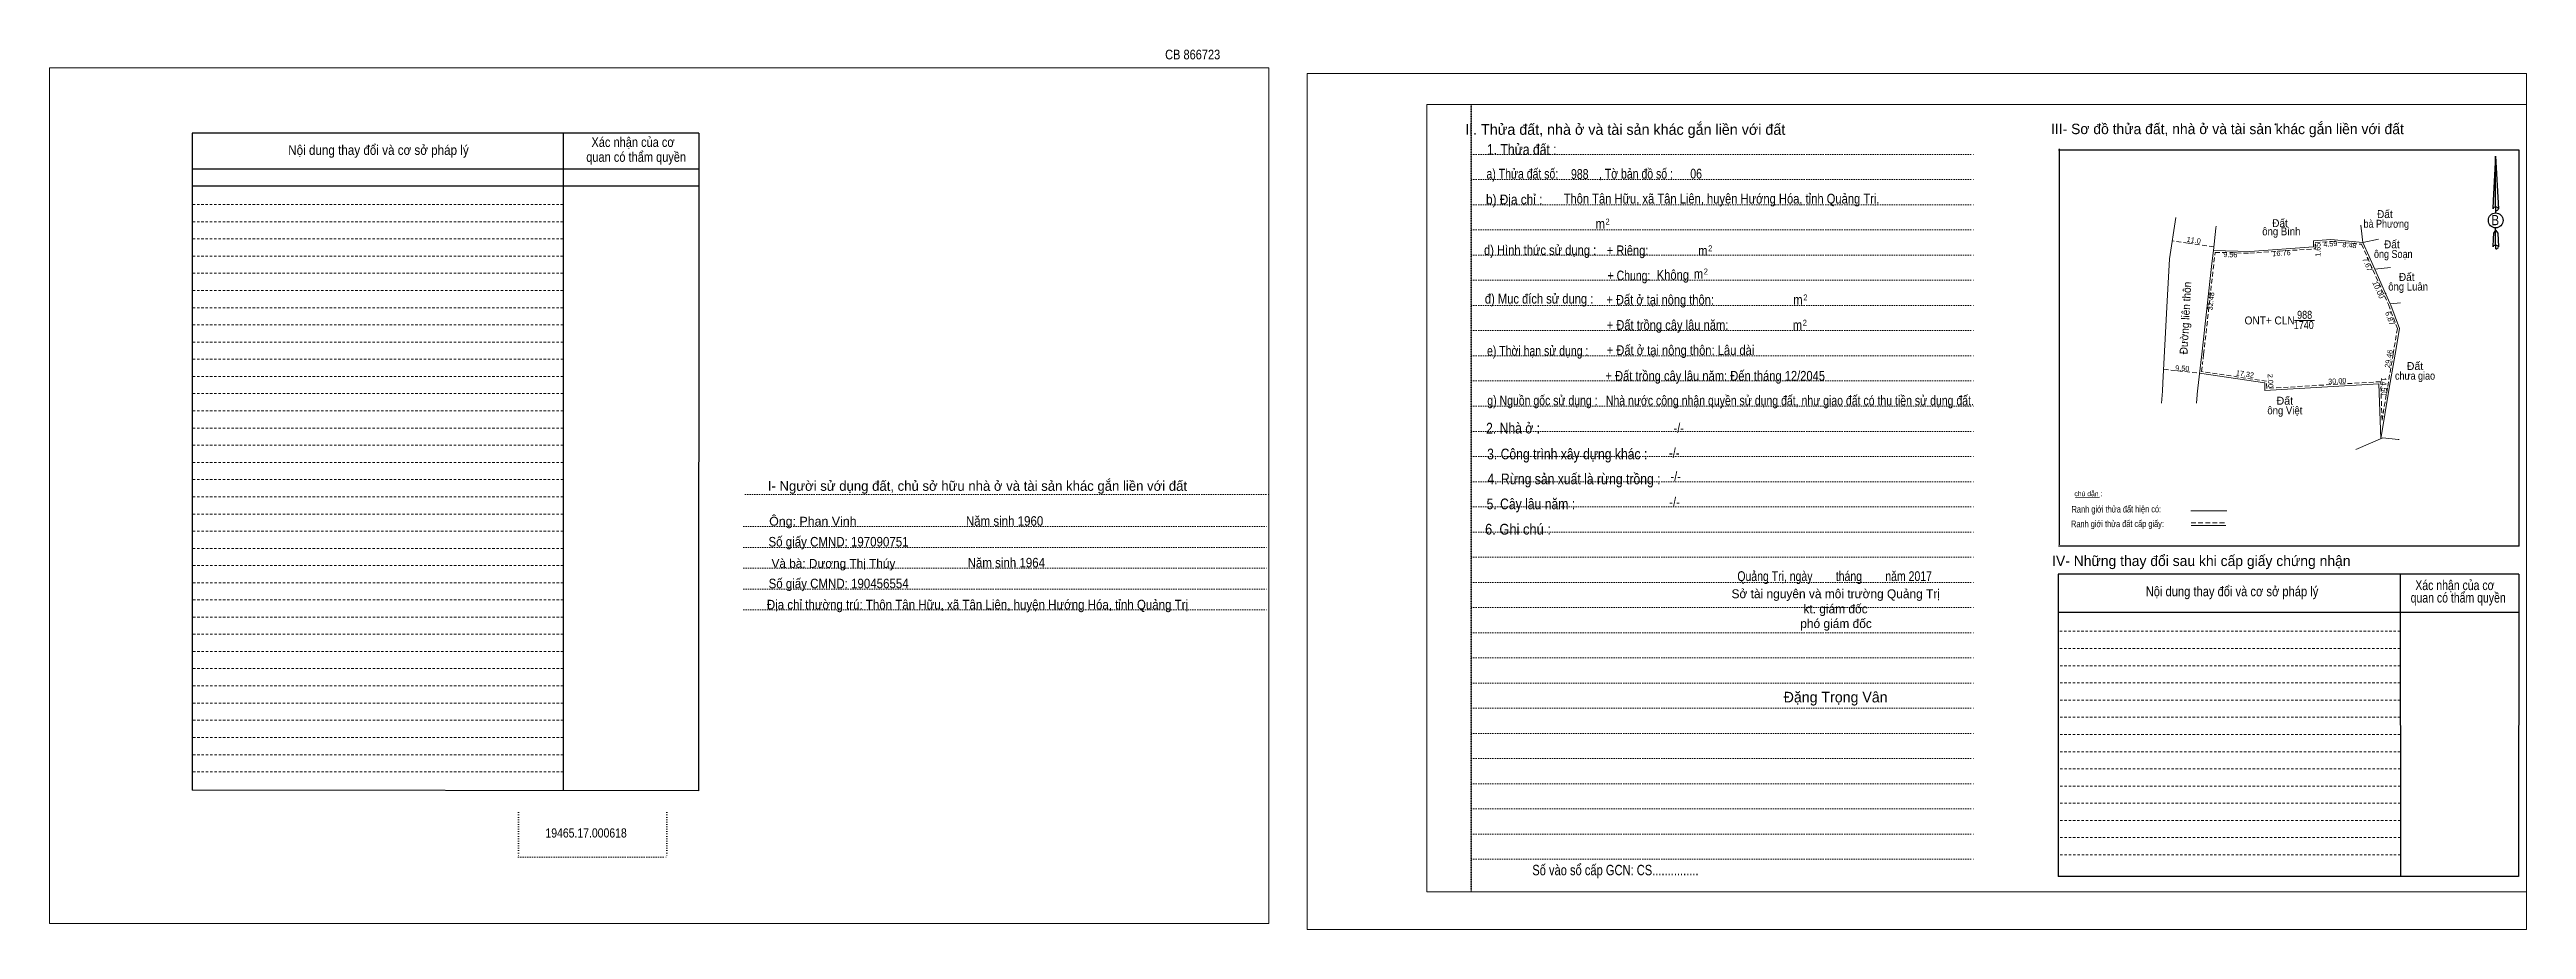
# Model space of a CAD drawing. Header units: metres. Extents: x 547976 to 549564, y 1837803 to 1838136.
# Drawn here: x 547976 to 548914, y 1837803 to 1838136 of the extents above; entities that cross this region are included whole.
import ezdxf
from ezdxf.enums import TextEntityAlignment as Align

# ---------------------------------------------------------------- set-up
doc = ezdxf.new("R2010")
doc.units = ezdxf.units.M
doc.header["$LTSCALE"] = 0.6
doc.header["$PDMODE"] = 32
doc.header["$PDSIZE"] = 0.3
for name, pattern in [('DOTTED', [1.5, 0.3, -1.2]), ('MEDIUM_DASHED', [4.5, 3, -1.5]), ('SHORT_DASHED', [2.7, 1.5, -1.2])]:
    doc.linetypes.add(name, pattern=pattern)
for name, color, linetype, lineweight in [('1', 7, 'DOTTED', 13), ('18', 7, 'Continuous', 25), ('2', 7, 'SHORT_DASHED', 13), ('28', 7, 'Continuous', 13), ('55', 7, 'Continuous', 13), ('8', 7, 'Continuous', 13)]:
    doc.layers.add(name, color=color, linetype=linetype, lineweight=lineweight)
doc.layers.add('40', color=7, linetype='Continuous')

msp = doc.modelspace()

# ---------------------------------------------------------------- texts
at = {"layer": '18'}
for s, height, p in [('II. Thửa đất, nhà ở và tài sản khác gắn liền với đất', 4.05, (548572.79, 1838103.78)), ('Sở tài nguyên và môi trường Quảng Trị', 3.375, (548652.51, 1837928.34)), ('phó giám đốc', 3.375, (548652.62, 1837917.06)), ('kt. giám đốc', 3.375, (548652.42, 1837922.62)), ('Đặng Trọng Vân', 4.009, (548652.46, 1837888.9))]:
    msp.add_text(s, height=height, dxfattribs=at).set_placement(p, align=Align.CENTER)
for s, height, width, p in [('1. Thửa đất :', 4.05, 0.85, (548533.61, 1838096.22)), ('a) Thửa đất số:              , Tờ bản đồ số : ', 3.713, 0.8, (548556.1, 1838087.2)), ('988', 3.72, 0.8, (548555.565, 1838087.08)), ('06', 3.72, 0.8, (548599.64, 1838087.22)), ('b) Địa chỉ : ', 3.713, 0.9, (548531.37, 1838077.46)), (' Thôn Tân Hữu, xã Tân Liên, huyện Hướng Hóa, tỉnh Quảng Trị.', 3.72, 0.85, (548608.67, 1838077.76)), (' m', 3.713, 0.85, (548562.75, 1838068.26)), ('2', 2.25, 0.75, (548566.1, 1838069.82)), ('B', 3.888, 0.85, (548902.25, 1838069.54)), ('d) Hình thức sử dụng :', 3.713, 0.85, (548540.55, 1838058.28)), ('+ Riêng: ', 3.713, 0.85, (548574.26, 1838058.18)), (' m', 3.713, 0.85, (548601.59, 1838058.06)), ('2', 2.25, 0.75, (548604.98, 1838059.68)), ('       + Chung:', 3.713, 0.8, (548570.35, 1838048.66)), ('Không', 3.713, 0.85, (548590.83, 1838048.92)), (' m', 3.713, 0.85, (548599.93, 1838049.28)), ('2', 2.25, 0.75, (548603.32, 1838050.9)), ('đ) Mục đích sử dụng :', 3.713, 0.85, (548540.17, 1838039.88)), ('+ Đất ở tại nông thôn:', 3.7, 0.85, (548586.02, 1838039.5)), (' m', 3.713, 0.85, (548637.61, 1838039.5)), ('2', 2.25, 0.75, (548641, 1838041.08)), ('+ Đất trồng cây lâu năm:', 3.712, 0.85, (548588.8, 1838029.94)), (' m', 3.713, 0.85, (548637.41, 1838029.92)), ('2', 2.25, 0.75, (548640.8, 1838031.5)), ('e) Thời hạn sử dụng :', 3.713, 0.8, (548539.64, 1838020.16)), ('+ Đất ở tại nông thôn: Lâu dài', 3.71, 0.85, (548593.72, 1838020.4)), ('+ Đất trồng cây lâu năm: Đến tháng 12/2045', 3.712, 0.85, (548606.87, 1838010.68)), ('g) Nguồn gốc sử dụng :', 3.713, 0.8, (548541.43, 1838001.36)), ('Nhà nước công nhận quyền sử dụng đất, như giao đất có thu tiền sử dụng đất.', 3.72, 0.8, (548635.14, 1838001.34)), ('2. Nhà ở :', 4.05, 0.85, (548530.31, 1837990.7)), ('3. Công trình xây dựng khác :', 4.05, 0.85, (548550.82, 1837980.92)), ('4. Rừng sản xuất là rừng trồng :', 4.05, 0.85, (548553.38, 1837971.48)), ('5. Cây lâu năm :', 4.05, 0.85, (548537.05, 1837962.02)), ('6. Ghi chú :', 4.05, 0.9, (548532.19, 1837952.44)), ('Quảng Trị, ngày        tháng        năm 2017', 3.71, 0.8, (548652.09, 1837934.84)), ('19465.17.000618', 3.48, 0.85, (548179.275, 1837837.74)), ('Số vào sổ cấp GCN: CS...............', 3.937, 0.8, (548569.07, 1837823.46))]:
    msp.add_text(s, height=height, dxfattribs=dict(at, width=width)).set_placement(p, align=Align.CENTER)
at = {"layer": '2'}
for s, width, p in [('Nội dung thay đổi và cơ sở pháp lý', 0.9, (548100.65, 1838096.18)), ('Nội dung thay đổi và cơ sở pháp lý', 0.9, (548100.65, 1838096.18)), (' quan có thẩm quyền', 0.85, (548197.65, 1838093.56)), (' quan có thẩm quyền', 0.85, (548197.65, 1838093.56)), ('Xác nhận của cơ', 0.85, (548197.04, 1838099.18)), ('Xác nhận của cơ', 0.85, (548197.04, 1838099.18))]:
    msp.add_text(s, height=3.668, dxfattribs=dict(at, width=width)).set_placement(p, align=Align.CENTER)
at = {"layer": '28'}
for s, height, p in [('III- Sơ đồ thửa đất, nhà ở và tài sản khác gắn liền với đất', 3.938, (548800.83, 1838104.04)), ('I- Người sử dụng đất, chủ sở hữu nhà ở và tài sản khác gắn liền với đất', 3.719, (548327.47, 1837969)), ('Và bà: Dương Thị Thúy', 3.34, (548272.94, 1837939.85)), ('IV- Những thay đổi sau khi cấp giấy chứng nhận', 3.938, (548790.95, 1837940.52))]:
    msp.add_text(s, height=height, dxfattribs=at).set_placement(p, align=Align.CENTER)
for s, height, width, p in [('-/-', 3.713, 0.85, (548593.04, 1837990.92)), ('-/-', 3.713, 0.85, (548591.34, 1837981.5)), ('-/-', 3.713, 0.85, (548591.9, 1837972.6)), ('-/-', 3.713, 0.85, (548591.46, 1837962.88)), ('Ông: Phan Vinh', 3.34, 1.05, (548265.155, 1837955.82)), ('Năm sinh 1960', 3.62, 0.9, (548337.75, 1837955.78)), ('Số giấy CMND: 197090751', 3.62, 0.9, (548274.865, 1837947.92)), ('Số giấy CMND: 190456554', 3.62, 0.9, (548274.905, 1837932.1)), ('Năm sinh 1964', 3.62, 0.9, (548338.42, 1837940)), ('Địa chỉ thường trú: Thôn Tân Hữu, xã Tân Liên, huyện Hướng Hóa, tỉnh Quảng Trị', 3.62, 0.9, (548327.48, 1837924.12)), ('Nội dung thay đổi và cơ sở pháp lý', 3.713, 0.85, (548802.58, 1837929.08)), (' quan có thẩm quyền', 3.713, 0.8, (548887.67, 1837926.7)), ('Xác nhận của cơ', 3.713, 0.8, (548886.98, 1837931.42))]:
    msp.add_text(s, height=height, dxfattribs=dict(at, width=width)).set_placement(p, align=Align.CENTER)
at = {"layer": '40', "width": 0.85}
msp.add_text('CB 866723', height=3.667, dxfattribs=at).set_placement((548408.98, 1838132.34), align=Align.CENTER)
at = {"layer": '55'}
msp.add_text('chú dẫn :', height=1.86, rotation=359.974, dxfattribs=at).set_placement((548748.1746, 1837966.9775), align=Align.CENTER)
at = {"layer": '55', "width": 0.8}
for s, height, p in [('Ranh giới thửa đất cấp giấy:', 2.523, (548759.212, 1837955.2608)), ('Ranh giới thửa đất hiện có:', 2.535, (548758.772, 1837960.7994))]:
    msp.add_text(s, height=height, rotation=0.135, dxfattribs=at).set_placement(p, align=Align.CENTER)
at = {"layer": '8'}
for s, width, p in [('ông Bình', 0.9, (548821.25, 1838065.73)), ('Đất ', 0.95, (548821.26, 1838068.84)), ('bà Phương', 0.85, (548860.985, 1838068.6)), ('Đất ', 0.95, (548860.99, 1838072.26)), ('ông Soạn', 0.85, (548863.64, 1838057.17)), ('Đất ', 0.95, (548863.64, 1838060.83)), ('Đất ', 0.95, (548869.26, 1838048.48)), ('ông Luân', 0.9, (548869.26, 1838044.82)), ('ONT+ CLN', 0.95, (548816.81, 1838032)), ('1740', 0.85, (548829.735, 1838030.25)), ('988', 0.85, (548830.075, 1838034.14)), ('chưa giao', 0.85, (548871.885, 1838011.08)), ('ông Việt', 0.9, (548822.585, 1837997.95))]:
    msp.add_text(s, height=3, dxfattribs=dict(at, width=width)).set_placement(p, align=Align.CENTER)
for s, height, rotation, width, p in [('11.0', 2, 351.51, 0.9, (548787.9524, 1838062.8959)), ('9.56', 2, 358.502, 0.85, (548801.9289, 1838057.4307)), ('16.76', 2, 3.935, 0.9, (548821.3614, 1838058.0137)), ('1.65', 2, 89.653, 0.85, (548836.0934, 1838060.2639)), ('4.59', 2, 3.748, 0.9, (548839.8746, 1838061.5303)), ('8.48', 2, 354.861, 0.9, (548846.9854, 1838061.0635)), ('Đường liên thôn', 3, 86.946, 0.95, (548786.4334, 1838034.3401)), ('32.48', 2, 83.584, 0.9, (548795.5232, 1838040.6833)), ('29.46', 2, 80.445, 0.9, (548862.889, 1838018.814)), ('9.50', 2, 357.004, 0.9, (548783.7127, 1838014.3895)), ('17.32', 2, 351.598, 0.9, (548807.3239, 1838012.2449)), ('2.00', 2, 271.718, 0.85, (548816.1683, 1838010.615)), ('30.00', 2, 3.363, 0.9, (548842.4863, 1838009.5837)), ('14.50', 2, 272.016, 0.85, (548859.1135, 1838008.4702))]:
    msp.add_text(s, height=height, rotation=rotation, dxfattribs=dict(at, width=width)).set_placement(p, align=Align.CENTER)
for s, rotation, p in [('7.67', 293.925, (548852.9078, 1838054.3205)), ('10.00', 293.898, (548857.0559, 1838044.7101)), ('6.87', 290.702, (548861.427, 1838033.9435))]:
    msp.add_text(s, height=2, rotation=rotation, dxfattribs=at).set_placement(p, align=Align.CENTER)
for p in [(548871.875, 1838014.74), (548822.575, 1838001.61)]:
    msp.add_text('Đất', height=3, dxfattribs=at).set_placement(p, align=Align.CENTER)

# ---------------------------------------------------------------- linework, layer by layer
at = {"layer": '1', "linetype": 'Continuous'}
for p, q in [((548497.6, 1838115.26), (548914.08, 1838115.26)), ((548497.6, 1838115.26), (548497.6, 1837817.12)), ((548914.08, 1838115.26), (548914.08, 1837814.6)), ((548497.6, 1837817.12), (548914.08, 1837817.12))]:
    msp.add_line(p, q, dxfattribs=at)
at = {"layer": '1'}
for p, q in [((548514.48, 1838115.26), (548514.48, 1837817.12)), ((548514.48, 1838115.26), (548514.48, 1837817.12)), ((548514.6, 1838096.34), (548704.82, 1838096.34)), ((548514.6, 1838086.82), (548704.82, 1838086.82)), ((548514.6, 1838077.26), (548704.82, 1838077.26)), ((548514.6, 1838067.78), (548704.82, 1838067.78)), ((548514.6, 1838058.24), (548704.82, 1838058.24)), ((548514.6, 1838048.7), (548704.82, 1838048.7)), ((548514.6, 1838039.16), (548704.82, 1838039.16)), ((548514.6, 1838029.66), (548704.82, 1838029.66)), ((548514.6, 1838020.08), (548704.82, 1838020.08)), ((548514.6, 1838010.58), (548704.82, 1838010.58)), ((548514.6, 1838001.04), (548704.82, 1838001.04)), ((548514.6, 1837991.5), (548704.82, 1837991.5)), ((548514.6, 1837981.96), (548704.82, 1837981.96)), ((548239.6, 1837967.6), (548437.76, 1837967.6)), ((548514.6, 1837972.46), (548704.82, 1837972.46)), ((548238.98, 1837955.46), (548437.08, 1837955.46)), ((548514.6, 1837962.92), (548704.82, 1837962.92)), ((548238.98, 1837947.58), (548437.08, 1837947.58)), ((548514.6, 1837953.38), (548704.82, 1837953.38)), ((548238.98, 1837939.7), (548437.08, 1837939.7)), ((548514.6, 1837943.84), (548704.82, 1837943.84)), ((548238.98, 1837931.82), (548437.08, 1837931.82)), ((548514.6, 1837934.3), (548704.82, 1837934.3)), ((548238.98, 1837923.96), (548437.08, 1837923.96)), ((548514.6, 1837924.82), (548704.82, 1837924.82)), ((548514.6, 1837915.26), (548704.82, 1837915.26)), ((548514.6, 1837905.74), (548704.82, 1837905.74)), ((548514.6, 1837896.18), (548704.82, 1837896.18)), ((548514.6, 1837886.7), (548704.82, 1837886.7)), ((548514.6, 1837877.16), (548704.82, 1837877.16)), ((548514.6, 1837867.62), (548704.82, 1837867.62)), ((548514.6, 1837858.08), (548704.82, 1837858.08)), ((548153.62, 1837847.18), (548153.62, 1837830.26)), ((548209.82, 1837847.18), (548209.82, 1837830.26)), ((548514.6, 1837848.58), (548704.82, 1837848.58)), ((548514.6, 1837839.04), (548704.82, 1837839.04)), ((548153.62, 1837830.26), (548209.82, 1837830.26)), ((548514.6, 1837829.5), (548704.82, 1837829.5))]:
    msp.add_line(p, q, dxfattribs=at)
at = {"layer": '1', "linetype": 'Continuous'}
for points in [[(547976.08, 1837805.2), (548437.8, 1837805.2), (548437.8, 1838129.2), (547976.08, 1838129.2)], [(547976.08, 1838129.2), (548437.8, 1838129.2), (548437.8, 1837805.2), (547976.08, 1837805.2)], [(547976.08, 1837805.2), (548437.8, 1837805.2), (548437.8, 1838129.2), (547976.08, 1838129.2)], [(548452.36, 1837802.94), (548914.08, 1837802.94), (548914.08, 1838126.94), (548452.36, 1838126.94)], [(548514.48, 1838115.26), (548914.08, 1838115.26), (548914.08, 1837817.12), (548514.48, 1837817.12)]]:
    msp.add_lwpolyline(points, close=True, dxfattribs=at)
at = {"layer": '18'}
for p, q in [((548902.36, 1838095.68), (548903.44, 1838075.78)), ((548902.36, 1838095.68), (548903.44, 1838075.78)), ((548902.36, 1838095.68), (548903.44, 1838075.78)), ((548901.52, 1838078.9), (548901.34, 1838075.82)), ((548902.36, 1838076.46), (548902.36, 1838075.7)), ((548902.36, 1838075.7), (548902.36, 1838075.1)), ((548902.36, 1838075.1), (548902.36, 1838074.34)), ((548902.36, 1838075.1), (548902.36, 1838074.34)), ((548902.36, 1838075.1), (548902.36, 1838074.34)), ((548902.36, 1838067.64), (548902.36, 1838068.54)), ((548902.36, 1838067.64), (548902.36, 1838068.54)), ((548902.36, 1838067.64), (548902.36, 1838068.54)), ((548902.36, 1838067.64), (548903.18, 1838066.56)), ((548902.36, 1838067.64), (548903.18, 1838066.56)), ((548902.36, 1838067.64), (548903.18, 1838066.56)), ((548903.44, 1838075.78), (548903.44, 1838075.82)), ((548902.36, 1838062.02), (548902.36, 1838061.26)), ((548902.36, 1838061.26), (548902.36, 1838060.66)), ((548903.18, 1838066.56), (548903.44, 1838061.34)), ((548903.18, 1838066.56), (548903.44, 1838061.34)), ((548903.18, 1838066.56), (548903.44, 1838061.34)), ((548903.44, 1838061.34), (548903.44, 1838061.38))]:
    msp.add_line(p, q, dxfattribs=at)
for points in [[(548902.36, 1838076.46), (548902.36, 1838095.68), (548901.52, 1838078.9)], [(548902.36, 1838062.02), (548902.36, 1838067.64), (548901.64, 1838066.56), (548901.52, 1838064.44), (548901.34, 1838061.38)]]:
    msp.add_lwpolyline(points, dxfattribs=at)
msp.add_ellipse((548902.4255, 1838071.3781), major_axis=(0, 2.8304), ratio=0.983453, dxfattribs=at)
for centre, start_param, end_param in [((548902.4265, 1838075.7396), 1.57079633, 3.07445202), ((548902.4265, 1838075.7396), 0.06714063, 1.57079633), ((548902.4265, 1838075.7396), 4.71238898, 6.28318531), ((548902.4265, 1838061.2935), 2.49106941, 3.07427841), ((548902.4265, 1838061.2935), 1.57079633, 2.49106941), ((548902.4265, 1838061.2935), 0.06714063, 1.57079633), ((548902.4265, 1838061.2935), 4.71238898, 6.28318531)]:
    msp.add_ellipse(centre, major_axis=(1.0204, 0), ratio=0.655448, start_param=start_param, end_param=end_param, dxfattribs=at)
at = {"layer": '2', "linetype": 'Continuous', "lineweight": 25}
for p, q in [((548221.92, 1838104.36), (548030.08, 1838104.36)), ((548030.08, 1838104.36), (548030.08, 1837855.7)), ((548170.54, 1838104.36), (548170.64, 1837855.5)), ((548221.92, 1838090.78), (548030.32, 1838090.78)), ((548221.92, 1838084.3), (548030.32, 1838084.3))]:
    msp.add_line(p, q, dxfattribs=at)
at = {"layer": '2'}
for p, q in [((548170.54, 1838077.4), (548030.04, 1838077.4)), ((548170.54, 1838070.88), (548030.04, 1838070.88)), ((548170.54, 1838070.88), (548030.08, 1838070.88)), ((548170.54, 1838064.36), (548030.08, 1838064.36)), ((548170.54, 1838057.88), (548030.08, 1838057.88)), ((548170.54, 1838051.34), (548030.08, 1838051.34)), ((548170.54, 1838044.82), (548030.08, 1838044.82)), ((548170.54, 1838038.34), (548030.08, 1838038.34)), ((548170.58, 1838031.82), (548030.08, 1838031.82)), ((548170.58, 1838025.34), (548030.08, 1838025.34)), ((548170.58, 1838018.82), (548030.08, 1838018.82)), ((548170.58, 1838012.3), (548030.08, 1838012.3)), ((548170.58, 1838005.82), (548030.08, 1838005.82)), ((548170.58, 1837999.28), (548030.08, 1837999.28)), ((548170.58, 1837992.76), (548030.08, 1837992.76)), ((548170.58, 1837986.28), (548030.08, 1837986.28)), ((548170.58, 1837979.76), (548030.08, 1837979.76)), ((548170.58, 1837973.28), (548030.08, 1837973.28)), ((548170.58, 1837966.74), (548030.08, 1837966.74)), ((548170.58, 1837960.22), (548030.08, 1837960.22)), ((548170.58, 1837953.74), (548030.08, 1837953.74)), ((548170.58, 1837947.22), (548030.08, 1837947.22)), ((548170.64, 1837940.7), (548030.08, 1837940.7)), ((548170.64, 1837934.22), (548030.08, 1837934.22)), ((548170.64, 1837927.7), (548030.08, 1837927.7)), ((548170.64, 1837921.16), (548030.08, 1837921.16)), ((548170.64, 1837914.68), (548030.08, 1837914.68)), ((548170.64, 1837908.16), (548030.08, 1837908.16)), ((548866.28, 1837909.28), (548736.76, 1837909.28)), ((548170.64, 1837901.68), (548030.08, 1837901.68)), ((548866.32, 1837902.8), (548736.76, 1837902.8)), ((548170.64, 1837895.16), (548030.08, 1837895.16)), ((548866.32, 1837896.28), (548736.76, 1837896.28)), ((548866.32, 1837889.76), (548736.76, 1837889.76)), ((548170.64, 1837888.62), (548030.08, 1837888.62)), ((548170.64, 1837882.14), (548030.08, 1837882.14)), ((548866.32, 1837883.28), (548736.76, 1837883.28)), ((548170.64, 1837875.62), (548030.08, 1837875.62)), ((548866.32, 1837876.74), (548736.76, 1837876.74)), ((548170.64, 1837869.1), (548030.08, 1837869.1)), ((548170.64, 1837862.62), (548030.08, 1837862.62)), ((548866.32, 1837870.22), (548736.76, 1837870.22)), ((548866.36, 1837863.74), (548736.76, 1837863.74)), ((548866.36, 1837857.22), (548736.76, 1837857.22)), ((548866.36, 1837850.74), (548736.76, 1837850.74)), ((548866.36, 1837844.22), (548736.76, 1837844.22)), ((548866.36, 1837837.7), (548736.76, 1837837.7)), ((548866.42, 1837831.22), (548736.76, 1837831.22))]:
    msp.add_line(p, q, dxfattribs=at)
at = {"layer": '2', "linetype": 'Continuous', "lineweight": 25}
msp.add_lwpolyline([(548221.92, 1838104.36), (548221.84, 1837855.42), (548030.08, 1837855.7)], dxfattribs=at)
at = {"layer": '28', "lineweight": 25}
for p, q in [((548737.08, 1838098.5), (548737.08, 1837948.58)), ((548911.32, 1837948.08), (548736.92, 1837948.08)), ((548866.28, 1837937.5), (548866.42, 1837823.02)), ((548911.2, 1837937.5), (548911.1, 1837823.02)), ((548911.16, 1837922.96), (548736.76, 1837922.96)), ((548911.1, 1837823.02), (548736.76, 1837823.02))]:
    msp.add_line(p, q, dxfattribs=at)
at = {"layer": '28', "linetype": 'SHORT_DASHED'}
msp.add_line((548866.28, 1837915.82), (548736.76, 1837915.82), dxfattribs=at)
at = {"layer": '28', "lineweight": 25}
for points in [[(548911.32, 1837948.08), (548911.32, 1838098.02), (548736.92, 1838098.02)], [(548911.2, 1837937.5), (548736.76, 1837937.5), (548736.76, 1837823.02)]]:
    msp.add_lwpolyline(points, dxfattribs=at)
at = {"layer": '28'}
msp.add_point((548819, 1838107.74), dxfattribs=at)
at = {"layer": '55'}
for p, q in [((548743.32, 1837966.52), (548752.42, 1837966.66)), ((548786.94, 1837961.44), (548800.66, 1837961.44)), ((548787.08, 1837955.86), (548800.26, 1837955.86)), ((548787.08, 1837955.86), (548800.26, 1837955.86))]:
    msp.add_line(p, q, dxfattribs=at)
at = {"layer": '55', "linetype": 'MEDIUM_DASHED'}
msp.add_line((548787.08, 1837956.84), (548800.56, 1837956.84), dxfattribs=at)
at = {"layer": '8', "linetype": 'MEDIUM_DASHED'}
for p, q in [((548786, 1838062.77), (548779.94, 1838063.68)), ((548795.66, 1838061.33), (548786, 1838062.77)), ((548791.82, 1838020.66), (548791.46, 1838017.42)), ((548863.61, 1838020.86), (548861.45, 1838008.01)), ((548776.7, 1838015.02), (548790.27, 1838013.5))]:
    msp.add_line(p, q, dxfattribs=at)
at = {"layer": '8'}
for p, q in [((548852.13, 1838063.03), (548858.1, 1838064.29)), ((548852.13, 1838063.03), (548854.47, 1838057.76)), ((548852.13, 1838063.03), (548854.47, 1838057.76)), ((548852.13, 1838063.03), (548854.47, 1838057.76)), ((548862.54, 1838053.55), (548856.62, 1838052.94)), ((548856.62, 1838052.94), (548860.73, 1838043.68)), ((548860.73, 1838043.68), (548862.45, 1838039.78)), ((548862.45, 1838039.78), (548862.68, 1838039.24)), ((548862.45, 1838039.78), (548862.68, 1838039.24)), ((548862.68, 1838039.24), (548865.95, 1838030.51)), ((548776.43, 1838009.93), (548777.95, 1838038.55)), ((548826.23, 1838033.45), (548833.8, 1838033.45)), ((548790.74, 1838017.52), (548791.1, 1838020.76)), ((548790.74, 1838017.52), (548789.64, 1838007.82)), ((548789.64, 1838007.82), (548789.4, 1838005.65)), ((548862.14, 1838007.89), (548858.9, 1837988.68)), ((548859.75, 1837989.04), (548849.45, 1837984.66))]:
    msp.add_line(p, q, dxfattribs=at)
for points in [[(548777.95, 1838038.55), (548778.91, 1838056.79), (548781.26, 1838072.54)], [(548796.57, 1838069.21), (548796.48, 1838068.49), (548795.52, 1838060.02)], [(548851.31, 1838069.52), (548851.44, 1838068.49), (548852.13, 1838063.03)], [(548795.52, 1838060.02), (548794.95, 1838055.11), (548791.1, 1838020.76)], [(548852.13, 1838063.03), (548839.97, 1838064.12), (548833.38, 1838063.69), (548833.37, 1838061.32), (548809.28, 1838059.66), (548795.52, 1838060.02)], [(548852.13, 1838063.03), (548839.97, 1838064.12), (548833.38, 1838063.69)], [(548852.13, 1838063.03), (548839.97, 1838064.12), (548833.38, 1838063.69)], [(548852.13, 1838063.03), (548839.97, 1838064.12), (548833.38, 1838063.69)], [(548852.13, 1838063.03), (548839.97, 1838064.12), (548833.38, 1838063.69)], [(548852.13, 1838063.03), (548839.97, 1838064.12), (548833.38, 1838063.69)], [(548852.13, 1838063.03), (548839.97, 1838064.12), (548833.38, 1838063.69)], [(548854.47, 1838057.76), (548854.87, 1838056.86), (548856.62, 1838052.94)], [(548854.47, 1838057.76), (548854.87, 1838056.86), (548856.62, 1838052.94)], [(548854.47, 1838057.76), (548854.87, 1838056.86), (548856.62, 1838052.94)], [(548856.62, 1838052.94), (548860.73, 1838043.68), (548862.45, 1838039.78)], [(548856.62, 1838052.94), (548860.73, 1838043.68), (548862.45, 1838039.78)], [(548866.44, 1838040.21), (548862.45, 1838039.78), (548862.68, 1838039.24)], [(548865.95, 1838030.51), (548864.3, 1838020.76), (548862.14, 1838007.89)], [(548790.29, 1838013.53), (548814.96, 1838009.9), (548815.04, 1838007.02), (548858.17, 1838009.55), (548858.9, 1837988.68)], [(548775.85, 1838002.18), (548776.25, 1838006.67), (548776.43, 1838009.93)], [(548789.4, 1838005.65), (548789.37, 1838005.37), (548789.11, 1838002.18)], [(548865.84, 1837988.43), (548865.55, 1837988.45), (548859.75, 1837989.04)]]:
    msp.add_lwpolyline(points, dxfattribs=at)
at = {"layer": '8', "linetype": 'MEDIUM_DASHED'}
for points in [[(548791.82, 1838020.66), (548796.17, 1838059.29), (548809.29, 1838058.94), (548834.09, 1838060.64), (548834.1, 1838063.02), (548839.95, 1838063.4), (548851.65, 1838062.35), (548855.95, 1838052.65), (548861.78, 1838039.5), (548865.2, 1838030.44), (548863.61, 1838020.86)], [(548861.45, 1838008.01), (548859.38, 1837995.8), (548858.87, 1838010.32), (548815.74, 1838007.77), (548815.67, 1838010.51), (548791.08, 1838014.14), (548791.46, 1838017.42)]]:
    msp.add_lwpolyline(points, dxfattribs=at)
at = {"layer": '8'}
msp.add_point((548860.73, 1838043.68), dxfattribs=at)

msp.set_redraw_order([(e.dxf.handle, doc.entitydb.next_handle()) for e in msp.query("TEXT MTEXT ATTDEF DIMENSION ARC_DIMENSION")])  # texts and dimensions are drawn at this point

doc.saveas('drawing.dxf')
